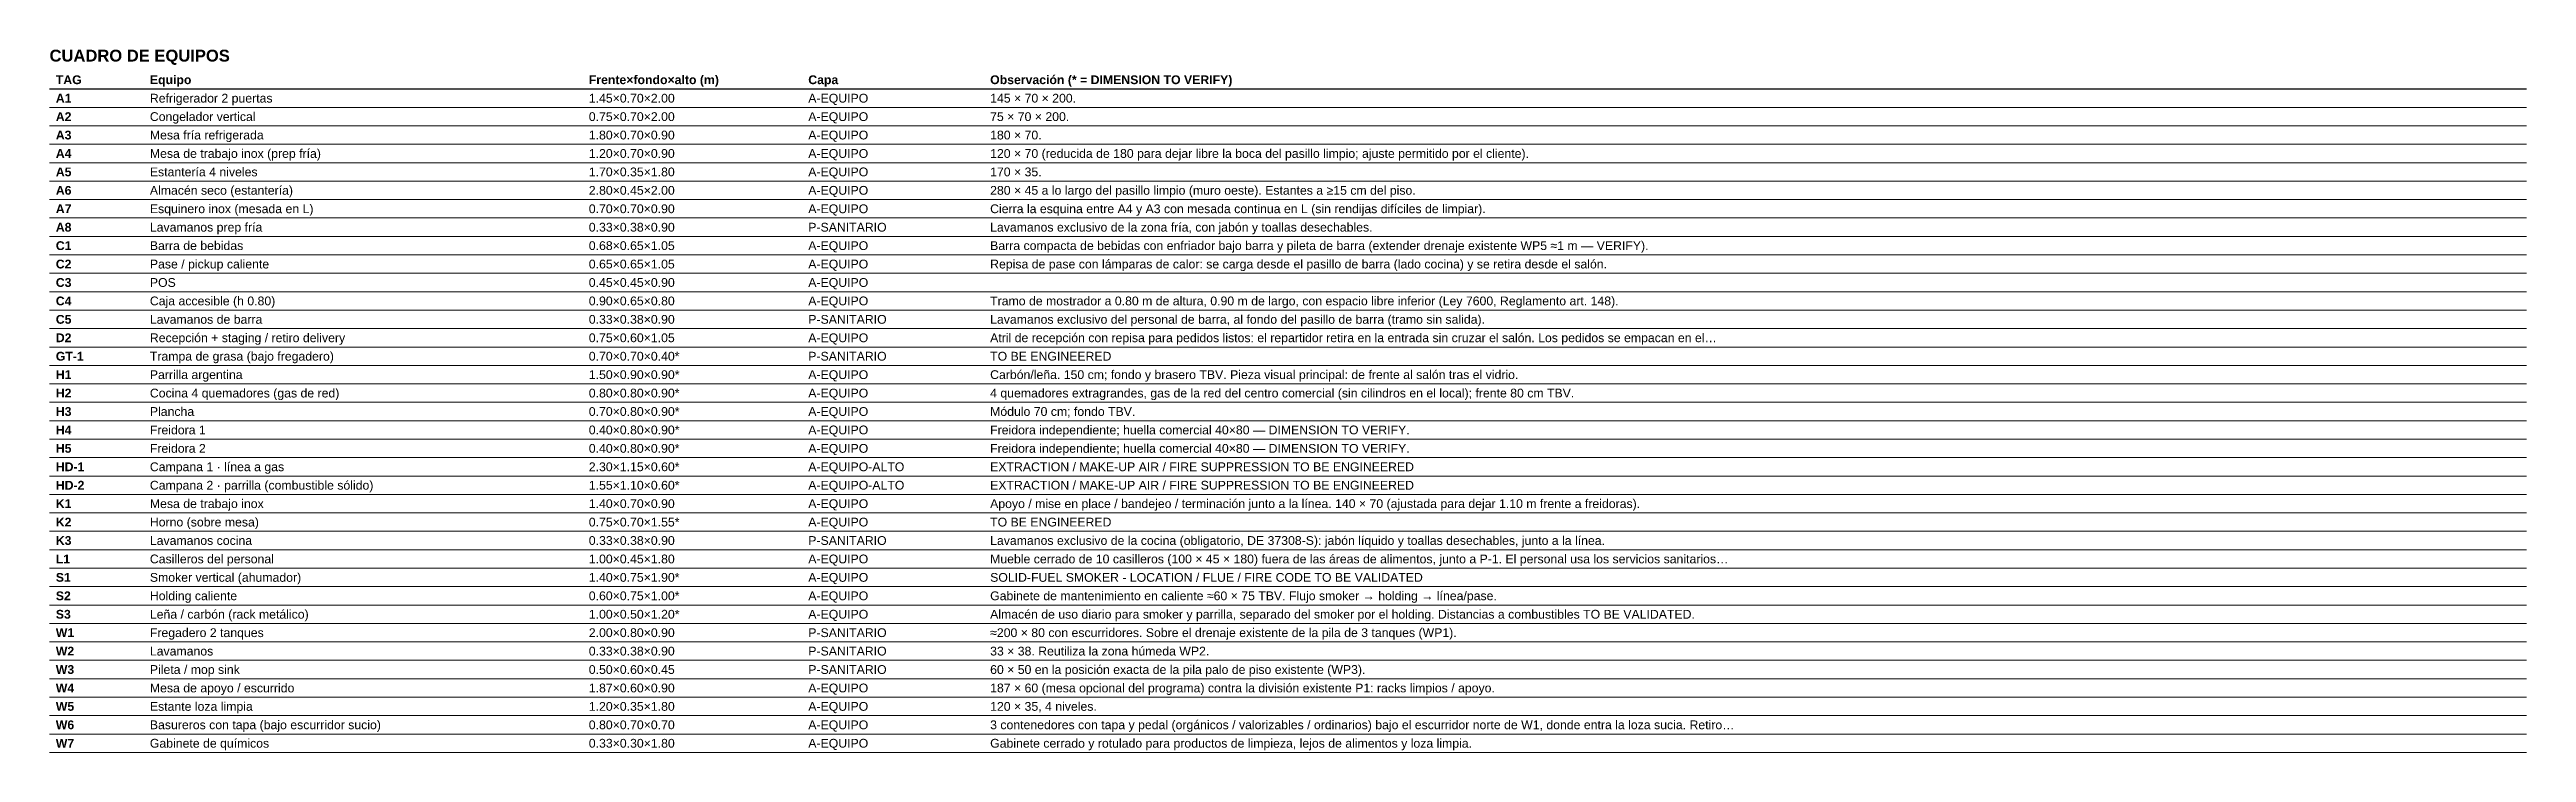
# Model space of a CAD drawing. Header units: metres. Extents: x -2.4 to 39.4, y -19.8 to 2.7.
# Drawn here: x -2.21 to 17.54, y -19.79 to -14.18 of the extents above; entities that cross this region are included whole.
import ezdxf
from ezdxf.enums import TextEntityAlignment as Align

# ---------------------------------------------------------------- set-up
doc = ezdxf.new("R2010")
doc.units = ezdxf.units.M
doc.layers.add('A-TEXTO', color=7, linetype='Continuous', lineweight=18)
doc.styles.add('LAVA', font='arial.ttf')
doc.styles.add('LAVA-B', font='arialbd.ttf')

msp = doc.modelspace()

# ---------------------------------------------------------------- texts
at = {"layer": 'A-TEXTO'}
for s, height, style, p in [('CUADRO DE EQUIPOS', 0.0945, 'LAVA-B', (-2.215, -14.228)), ('TAG', 0.07, 'LAVA-B', (-2.165, -14.4205)), ('Equipo', 0.07, 'LAVA-B', (-1.415, -14.4205)), ('Frente×fondo×alto (m)', 0.07, 'LAVA-B', (2.085, -14.4205)), ('Capa', 0.07, 'LAVA-B', (3.835, -14.4205)), ('Observación (* = DIMENSION TO VERIFY)', 0.07, 'LAVA-B', (5.285, -14.4205)), ('A1', 0.07, 'LAVA-B', (-2.165, -14.5675)), ('Refrigerador 2 puertas', 0.07, 'LAVA', (-1.415, -14.5675)), ('1.45×0.70×2.00', 0.07, 'LAVA', (2.085, -14.5675)), ('A-EQUIPO', 0.07, 'LAVA', (3.835, -14.5675)), ('145 × 70 × 200.', 0.07, 'LAVA', (5.285, -14.5675)), ('A2', 0.07, 'LAVA-B', (-2.165, -14.7145)), ('Congelador vertical', 0.07, 'LAVA', (-1.415, -14.7145)), ('0.75×0.70×2.00', 0.07, 'LAVA', (2.085, -14.7145)), ('A-EQUIPO', 0.07, 'LAVA', (3.835, -14.7145)), ('75 × 70 × 200.', 0.07, 'LAVA', (5.285, -14.7145)), ('A3', 0.07, 'LAVA-B', (-2.165, -14.8615)), ('A4', 0.07, 'LAVA-B', (-2.165, -15.0085)), ('Mesa fría refrigerada', 0.07, 'LAVA', (-1.415, -14.8615)), ('Mesa de trabajo inox (prep fría)', 0.07, 'LAVA', (-1.415, -15.0085)), ('1.80×0.70×0.90', 0.07, 'LAVA', (2.085, -14.8615)), ('1.20×0.70×0.90', 0.07, 'LAVA', (2.085, -15.0085)), ('A-EQUIPO', 0.07, 'LAVA', (3.835, -14.8615)), ('A-EQUIPO', 0.07, 'LAVA', (3.835, -15.0085)), ('180 × 70.', 0.07, 'LAVA', (5.285, -14.8615)), ('120 × 70 (reducida de 180 para dejar libre la boca del pasillo limpio; ajuste permitido por el cliente).', 0.07, 'LAVA', (5.285, -15.0085)), ('A5', 0.07, 'LAVA-B', (-2.165, -15.1555)), ('Estantería 4 niveles', 0.07, 'LAVA', (-1.415, -15.1555)), ('1.70×0.35×1.80', 0.07, 'LAVA', (2.085, -15.1555)), ('A-EQUIPO', 0.07, 'LAVA', (3.835, -15.1555)), ('170 × 35.', 0.07, 'LAVA', (5.285, -15.1555)), ('A6', 0.07, 'LAVA-B', (-2.165, -15.3025)), ('Almacén seco (estantería)', 0.07, 'LAVA', (-1.415, -15.3025)), ('2.80×0.45×2.00', 0.07, 'LAVA', (2.085, -15.3025)), ('A-EQUIPO', 0.07, 'LAVA', (3.835, -15.3025)), ('280 × 45 a lo largo del pasillo limpio (muro oeste). Estantes a ≥15 cm del piso.', 0.07, 'LAVA', (5.285, -15.3025)), ('A7', 0.07, 'LAVA-B', (-2.165, -15.4495)), ('A8', 0.07, 'LAVA-B', (-2.165, -15.5965)), ('Esquinero inox (mesada en L)', 0.07, 'LAVA', (-1.415, -15.4495)), ('Lavamanos prep fría', 0.07, 'LAVA', (-1.415, -15.5965)), ('0.70×0.70×0.90', 0.07, 'LAVA', (2.085, -15.4495)), ('0.33×0.38×0.90', 0.07, 'LAVA', (2.085, -15.5965)), ('A-EQUIPO', 0.07, 'LAVA', (3.835, -15.4495)), ('P-SANITARIO', 0.07, 'LAVA', (3.835, -15.5965)), ('Cierra la esquina entre A4 y A3 con mesada continua en L (sin rendijas difíciles de limpiar).', 0.07, 'LAVA', (5.285, -15.4495)), ('Lavamanos exclusivo de la zona fría, con jabón y toallas desechables.', 0.07, 'LAVA', (5.285, -15.5965)), ('C1', 0.07, 'LAVA-B', (-2.165, -15.7435)), ('Barra de bebidas', 0.07, 'LAVA', (-1.415, -15.7435)), ('0.68×0.65×1.05', 0.07, 'LAVA', (2.085, -15.7435)), ('A-EQUIPO', 0.07, 'LAVA', (3.835, -15.7435)), ('Barra compacta de bebidas con enfriador bajo barra y pileta de barra (extender drenaje existente WP5 ≈1 m — VERIFY).', 0.07, 'LAVA', (5.285, -15.7435)), ('C2', 0.07, 'LAVA-B', (-2.165, -15.8905)), ('Pase / pickup caliente', 0.07, 'LAVA', (-1.415, -15.8905)), ('0.65×0.65×1.05', 0.07, 'LAVA', (2.085, -15.8905)), ('A-EQUIPO', 0.07, 'LAVA', (3.835, -15.8905)), ('Repisa de pase con lámparas de calor: se carga desde el pasillo de barra (lado cocina) y se retira desde el salón.', 0.07, 'LAVA', (5.285, -15.8905)), ('C3', 0.07, 'LAVA-B', (-2.165, -16.0375)), ('C4', 0.07, 'LAVA-B', (-2.165, -16.1845)), ('Caja accesible (h 0.80)', 0.07, 'LAVA', (-1.415, -16.1845)), ('POS', 0.07, 'LAVA', (-1.415, -16.0375)), ('0.45×0.45×0.90', 0.07, 'LAVA', (2.085, -16.0375)), ('0.90×0.65×0.80', 0.07, 'LAVA', (2.085, -16.1845)), ('A-EQUIPO', 0.07, 'LAVA', (3.835, -16.0375)), ('A-EQUIPO', 0.07, 'LAVA', (3.835, -16.1845)), ('Tramo de mostrador a 0.80 m de altura, 0.90 m de largo, con espacio libre inferior (Ley 7600, Reglamento art. 148).', 0.07, 'LAVA', (5.285, -16.1845)), ('C5', 0.07, 'LAVA-B', (-2.165, -16.3315)), ('Lavamanos de barra', 0.07, 'LAVA', (-1.415, -16.3315)), ('0.33×0.38×0.90', 0.07, 'LAVA', (2.085, -16.3315)), ('P-SANITARIO', 0.07, 'LAVA', (3.835, -16.3315)), ('Lavamanos exclusivo del personal de barra, al fondo del pasillo de barra (tramo sin salida).', 0.07, 'LAVA', (5.285, -16.3315)), ('GT-1', 0.07, 'LAVA-B', (-2.165, -16.6255)), ('D2', 0.07, 'LAVA-B', (-2.165, -16.4785)), ('Trampa de grasa (bajo fregadero)', 0.07, 'LAVA', (-1.415, -16.6255)), ('Recepción + staging / retiro delivery', 0.07, 'LAVA', (-1.415, -16.4785)), ('0.75×0.60×1.05', 0.07, 'LAVA', (2.085, -16.4785)), ('0.70×0.70×0.40*', 0.07, 'LAVA', (2.085, -16.6255)), ('A-EQUIPO', 0.07, 'LAVA', (3.835, -16.4785)), ('P-SANITARIO', 0.07, 'LAVA', (3.835, -16.6255)), ('Atril de recepción con repisa para pedidos listos: el repartidor retira en la entrada sin cruzar el salón. Los pedidos se empacan en el…', 0.07, 'LAVA', (5.285, -16.4785)), ('TO BE ENGINEERED', 0.07, 'LAVA', (5.285, -16.6255)), ('H1', 0.07, 'LAVA-B', (-2.165, -16.7725)), ('Parrilla argentina', 0.07, 'LAVA', (-1.415, -16.7725)), ('1.50×0.90×0.90*', 0.07, 'LAVA', (2.085, -16.7725)), ('A-EQUIPO', 0.07, 'LAVA', (3.835, -16.7725)), ('Carbón/leña. 150 cm; fondo y brasero TBV. Pieza visual principal: de frente al salón tras el vidrio.', 0.07, 'LAVA', (5.285, -16.7725)), ('H2', 0.07, 'LAVA-B', (-2.165, -16.9195)), ('Cocina 4 quemadores (gas de red)', 0.07, 'LAVA', (-1.415, -16.9195)), ('0.80×0.80×0.90*', 0.07, 'LAVA', (2.085, -16.9195)), ('A-EQUIPO', 0.07, 'LAVA', (3.835, -16.9195)), ('4 quemadores extragrandes, gas de la red del centro comercial (sin cilindros en el local); frente 80 cm TBV.', 0.07, 'LAVA', (5.285, -16.9195)), ('H3', 0.07, 'LAVA-B', (-2.165, -17.0665)), ('H4', 0.07, 'LAVA-B', (-2.165, -17.2135)), ('Plancha', 0.07, 'LAVA', (-1.415, -17.0665)), ('Freidora 1', 0.07, 'LAVA', (-1.415, -17.2135)), ('0.70×0.80×0.90*', 0.07, 'LAVA', (2.085, -17.0665)), ('0.40×0.80×0.90*', 0.07, 'LAVA', (2.085, -17.2135)), ('A-EQUIPO', 0.07, 'LAVA', (3.835, -17.0665)), ('A-EQUIPO', 0.07, 'LAVA', (3.835, -17.2135)), ('Módulo 70 cm; fondo TBV.', 0.07, 'LAVA', (5.285, -17.0665)), ('Freidora independiente; huella comercial 40×80 — DIMENSION TO VERIFY.', 0.07, 'LAVA', (5.285, -17.2135)), ('H5', 0.07, 'LAVA-B', (-2.165, -17.3605)), ('Freidora 2', 0.07, 'LAVA', (-1.415, -17.3605)), ('0.40×0.80×0.90*', 0.07, 'LAVA', (2.085, -17.3605)), ('A-EQUIPO', 0.07, 'LAVA', (3.835, -17.3605)), ('Freidora independiente; huella comercial 40×80 — DIMENSION TO VERIFY.', 0.07, 'LAVA', (5.285, -17.3605)), ('HD-1', 0.07, 'LAVA-B', (-2.165, -17.5075)), ('Campana 1 · línea a gas', 0.07, 'LAVA', (-1.415, -17.5075)), ('2.30×1.15×0.60*', 0.07, 'LAVA', (2.085, -17.5075)), ('A-EQUIPO-ALTO', 0.07, 'LAVA', (3.835, -17.5075)), ('EXTRACTION / MAKE-UP AIR / FIRE SUPPRESSION TO BE ENGINEERED', 0.07, 'LAVA', (5.285, -17.5075)), ('HD-2', 0.07, 'LAVA-B', (-2.165, -17.6545)), ('K1', 0.07, 'LAVA-B', (-2.165, -17.8015)), ('Campana 2 · parrilla (combustible sólido)', 0.07, 'LAVA', (-1.415, -17.6545)), ('Mesa de trabajo inox', 0.07, 'LAVA', (-1.415, -17.8015)), ('1.55×1.10×0.60*', 0.07, 'LAVA', (2.085, -17.6545)), ('1.40×0.70×0.90', 0.07, 'LAVA', (2.085, -17.8015)), ('A-EQUIPO-ALTO', 0.07, 'LAVA', (3.835, -17.6545)), ('A-EQUIPO', 0.07, 'LAVA', (3.835, -17.8015)), ('Apoyo / mise en place / bandejeo / terminación junto a la línea. 140 × 70 (ajustada para dejar 1.10 m frente a freidoras).', 0.07, 'LAVA', (5.285, -17.8015)), ('EXTRACTION / MAKE-UP AIR / FIRE SUPPRESSION TO BE ENGINEERED', 0.07, 'LAVA', (5.285, -17.6545)), ('K2', 0.07, 'LAVA-B', (-2.165, -17.9485)), ('Horno (sobre mesa)', 0.07, 'LAVA', (-1.415, -17.9485)), ('0.75×0.70×1.55*', 0.07, 'LAVA', (2.085, -17.9485)), ('A-EQUIPO', 0.07, 'LAVA', (3.835, -17.9485)), ('TO BE ENGINEERED', 0.07, 'LAVA', (5.285, -17.9485)), ('K3', 0.07, 'LAVA-B', (-2.165, -18.0955)), ('Lavamanos cocina', 0.07, 'LAVA', (-1.415, -18.0955)), ('0.33×0.38×0.90', 0.07, 'LAVA', (2.085, -18.0955)), ('P-SANITARIO', 0.07, 'LAVA', (3.835, -18.0955)), ('Lavamanos exclusivo de la cocina (obligatorio, DE 37308-S): jabón líquido y toallas desechables, junto a la línea.', 0.07, 'LAVA', (5.285, -18.0955)), ('S1', 0.07, 'LAVA-B', (-2.165, -18.3895)), ('L1', 0.07, 'LAVA-B', (-2.165, -18.2425)), ('Smoker vertical (ahumador)', 0.07, 'LAVA', (-1.415, -18.3895)), ('Casilleros del personal', 0.07, 'LAVA', (-1.415, -18.2425)), ('1.00×0.45×1.80', 0.07, 'LAVA', (2.085, -18.2425)), ('1.40×0.75×1.90*', 0.07, 'LAVA', (2.085, -18.3895)), ('A-EQUIPO', 0.07, 'LAVA', (3.835, -18.2425)), ('A-EQUIPO', 0.07, 'LAVA', (3.835, -18.3895)), ('SOLID-FUEL SMOKER - LOCATION / FLUE / FIRE CODE TO BE VALIDATED', 0.07, 'LAVA', (5.285, -18.3895)), ('Mueble cerrado de 10 casilleros (100 × 45 × 180) fuera de las áreas de alimentos, junto a P-1. El personal usa los servicios sanitarios…', 0.07, 'LAVA', (5.285, -18.2425)), ('S2', 0.07, 'LAVA-B', (-2.165, -18.5365)), ('Holding caliente', 0.07, 'LAVA', (-1.415, -18.5365)), ('0.60×0.75×1.00*', 0.07, 'LAVA', (2.085, -18.5365)), ('A-EQUIPO', 0.07, 'LAVA', (3.835, -18.5365)), ('Gabinete de mantenimiento en caliente ≈60 × 75 TBV. Flujo smoker → holding → línea/pase.', 0.07, 'LAVA', (5.285, -18.5365)), ('S3', 0.07, 'LAVA-B', (-2.165, -18.6835)), ('Leña / carbón (rack metálico)', 0.07, 'LAVA', (-1.415, -18.6835)), ('1.00×0.50×1.20*', 0.07, 'LAVA', (2.085, -18.6835)), ('A-EQUIPO', 0.07, 'LAVA', (3.835, -18.6835)), ('Almacén de uso diario para smoker y parrilla, separado del smoker por el holding. Distancias a combustibles TO BE VALIDATED.', 0.07, 'LAVA', (5.285, -18.6835)), ('W1', 0.07, 'LAVA-B', (-2.165, -18.8305)), ('W2', 0.07, 'LAVA-B', (-2.165, -18.9775)), ('Fregadero 2 tanques', 0.07, 'LAVA', (-1.415, -18.8305)), ('Lavamanos', 0.07, 'LAVA', (-1.415, -18.9775)), ('0.33×0.38×0.90', 0.07, 'LAVA', (2.085, -18.9775)), ('2.00×0.80×0.90', 0.07, 'LAVA', (2.085, -18.8305)), ('P-SANITARIO', 0.07, 'LAVA', (3.835, -18.8305)), ('P-SANITARIO', 0.07, 'LAVA', (3.835, -18.9775)), ('≈200 × 80 con escurridores. Sobre el drenaje existente de la pila de 3 tanques (WP1).', 0.07, 'LAVA', (5.285, -18.8305)), ('33 × 38. Reutiliza la zona húmeda WP2.', 0.07, 'LAVA', (5.285, -18.9775)), ('W3', 0.07, 'LAVA-B', (-2.165, -19.1245)), ('Pileta / mop sink', 0.07, 'LAVA', (-1.415, -19.1245)), ('0.50×0.60×0.45', 0.07, 'LAVA', (2.085, -19.1245)), ('P-SANITARIO', 0.07, 'LAVA', (3.835, -19.1245)), ('60 × 50 en la posición exacta de la pila palo de piso existente (WP3).', 0.07, 'LAVA', (5.285, -19.1245)), ('W4', 0.07, 'LAVA-B', (-2.165, -19.2715)), ('Mesa de apoyo / escurrido', 0.07, 'LAVA', (-1.415, -19.2715)), ('1.87×0.60×0.90', 0.07, 'LAVA', (2.085, -19.2715)), ('A-EQUIPO', 0.07, 'LAVA', (3.835, -19.2715)), ('187 × 60 (mesa opcional del programa) contra la división existente P1: racks limpios / apoyo.', 0.07, 'LAVA', (5.285, -19.2715)), ('W5', 0.07, 'LAVA-B', (-2.165, -19.4185)), ('W6', 0.07, 'LAVA-B', (-2.165, -19.5655)), ('Estante loza limpia', 0.07, 'LAVA', (-1.415, -19.4185)), ('Basureros con tapa (bajo escurridor sucio)', 0.07, 'LAVA', (-1.415, -19.5655)), ('0.80×0.70×0.70', 0.07, 'LAVA', (2.085, -19.5655)), ('1.20×0.35×1.80', 0.07, 'LAVA', (2.085, -19.4185)), ('A-EQUIPO', 0.07, 'LAVA', (3.835, -19.4185)), ('A-EQUIPO', 0.07, 'LAVA', (3.835, -19.5655)), ('3 contenedores con tapa y pedal (orgánicos / valorizables / ordinarios) bajo el escurridor norte de W1, donde entra la loza sucia. Retiro…', 0.07, 'LAVA', (5.285, -19.5655)), ('120 × 35, 4 niveles.', 0.07, 'LAVA', (5.285, -19.4185)), ('W7', 0.07, 'LAVA-B', (-2.165, -19.7125)), ('Gabinete de químicos', 0.07, 'LAVA', (-1.415, -19.7125)), ('0.33×0.30×1.80', 0.07, 'LAVA', (2.085, -19.7125)), ('A-EQUIPO', 0.07, 'LAVA', (3.835, -19.7125)), ('Gabinete cerrado y rotulado para productos de limpieza, lejos de alimentos y loza limpia.', 0.07, 'LAVA', (5.285, -19.7125))]:
    msp.add_text(s, height=height, dxfattribs=dict(at, style=style)).set_placement(p, align=Align.MIDDLE_LEFT)

# ---------------------------------------------------------------- linework, layer by layer
at = {"layer": 'A-TEXTO', "lineweight": 25}
msp.add_line((-2.215, -14.494), (17.535, -14.494), dxfattribs=at)
at = {"layer": 'A-TEXTO', "lineweight": 5}
for p, q in [((-2.215, -14.641), (17.535, -14.641)), ((-2.215, -14.788), (17.535, -14.788)), ((-2.215, -14.935), (17.535, -14.935)), ((-2.215, -15.082), (17.535, -15.082)), ((-2.215, -15.229), (17.535, -15.229)), ((-2.215, -15.376), (17.535, -15.376)), ((-2.215, -15.523), (17.535, -15.523)), ((-2.215, -15.67), (17.535, -15.67)), ((-2.215, -15.817), (17.535, -15.817)), ((-2.215, -15.964), (17.535, -15.964)), ((-2.215, -16.111), (17.535, -16.111)), ((-2.215, -16.258), (17.535, -16.258)), ((-2.215, -16.405), (17.535, -16.405)), ((-2.215, -16.552), (17.535, -16.552)), ((-2.215, -16.699), (17.535, -16.699)), ((-2.215, -16.846), (17.535, -16.846)), ((-2.215, -16.993), (17.535, -16.993)), ((-2.215, -17.14), (17.535, -17.14)), ((-2.215, -17.287), (17.535, -17.287)), ((-2.215, -17.434), (17.535, -17.434)), ((-2.215, -17.581), (17.535, -17.581)), ((-2.215, -17.728), (17.535, -17.728)), ((-2.215, -17.875), (17.535, -17.875)), ((-2.215, -18.022), (17.535, -18.022)), ((-2.215, -18.169), (17.535, -18.169)), ((-2.215, -18.316), (17.535, -18.316)), ((-2.215, -18.463), (17.535, -18.463)), ((-2.215, -18.61), (17.535, -18.61)), ((-2.215, -18.757), (17.535, -18.757)), ((-2.215, -18.904), (17.535, -18.904)), ((-2.215, -19.051), (17.535, -19.051)), ((-2.215, -19.198), (17.535, -19.198)), ((-2.215, -19.345), (17.535, -19.345)), ((-2.215, -19.492), (17.535, -19.492)), ((-2.215, -19.639), (17.535, -19.639)), ((-2.215, -19.786), (17.535, -19.786))]:
    msp.add_line(p, q, dxfattribs=at)

msp.set_redraw_order([(e.dxf.handle, doc.entitydb.next_handle()) for e in msp.query("TEXT MTEXT ATTDEF DIMENSION ARC_DIMENSION")])  # texts and dimensions are drawn at this point

doc.saveas('drawing.dxf')
